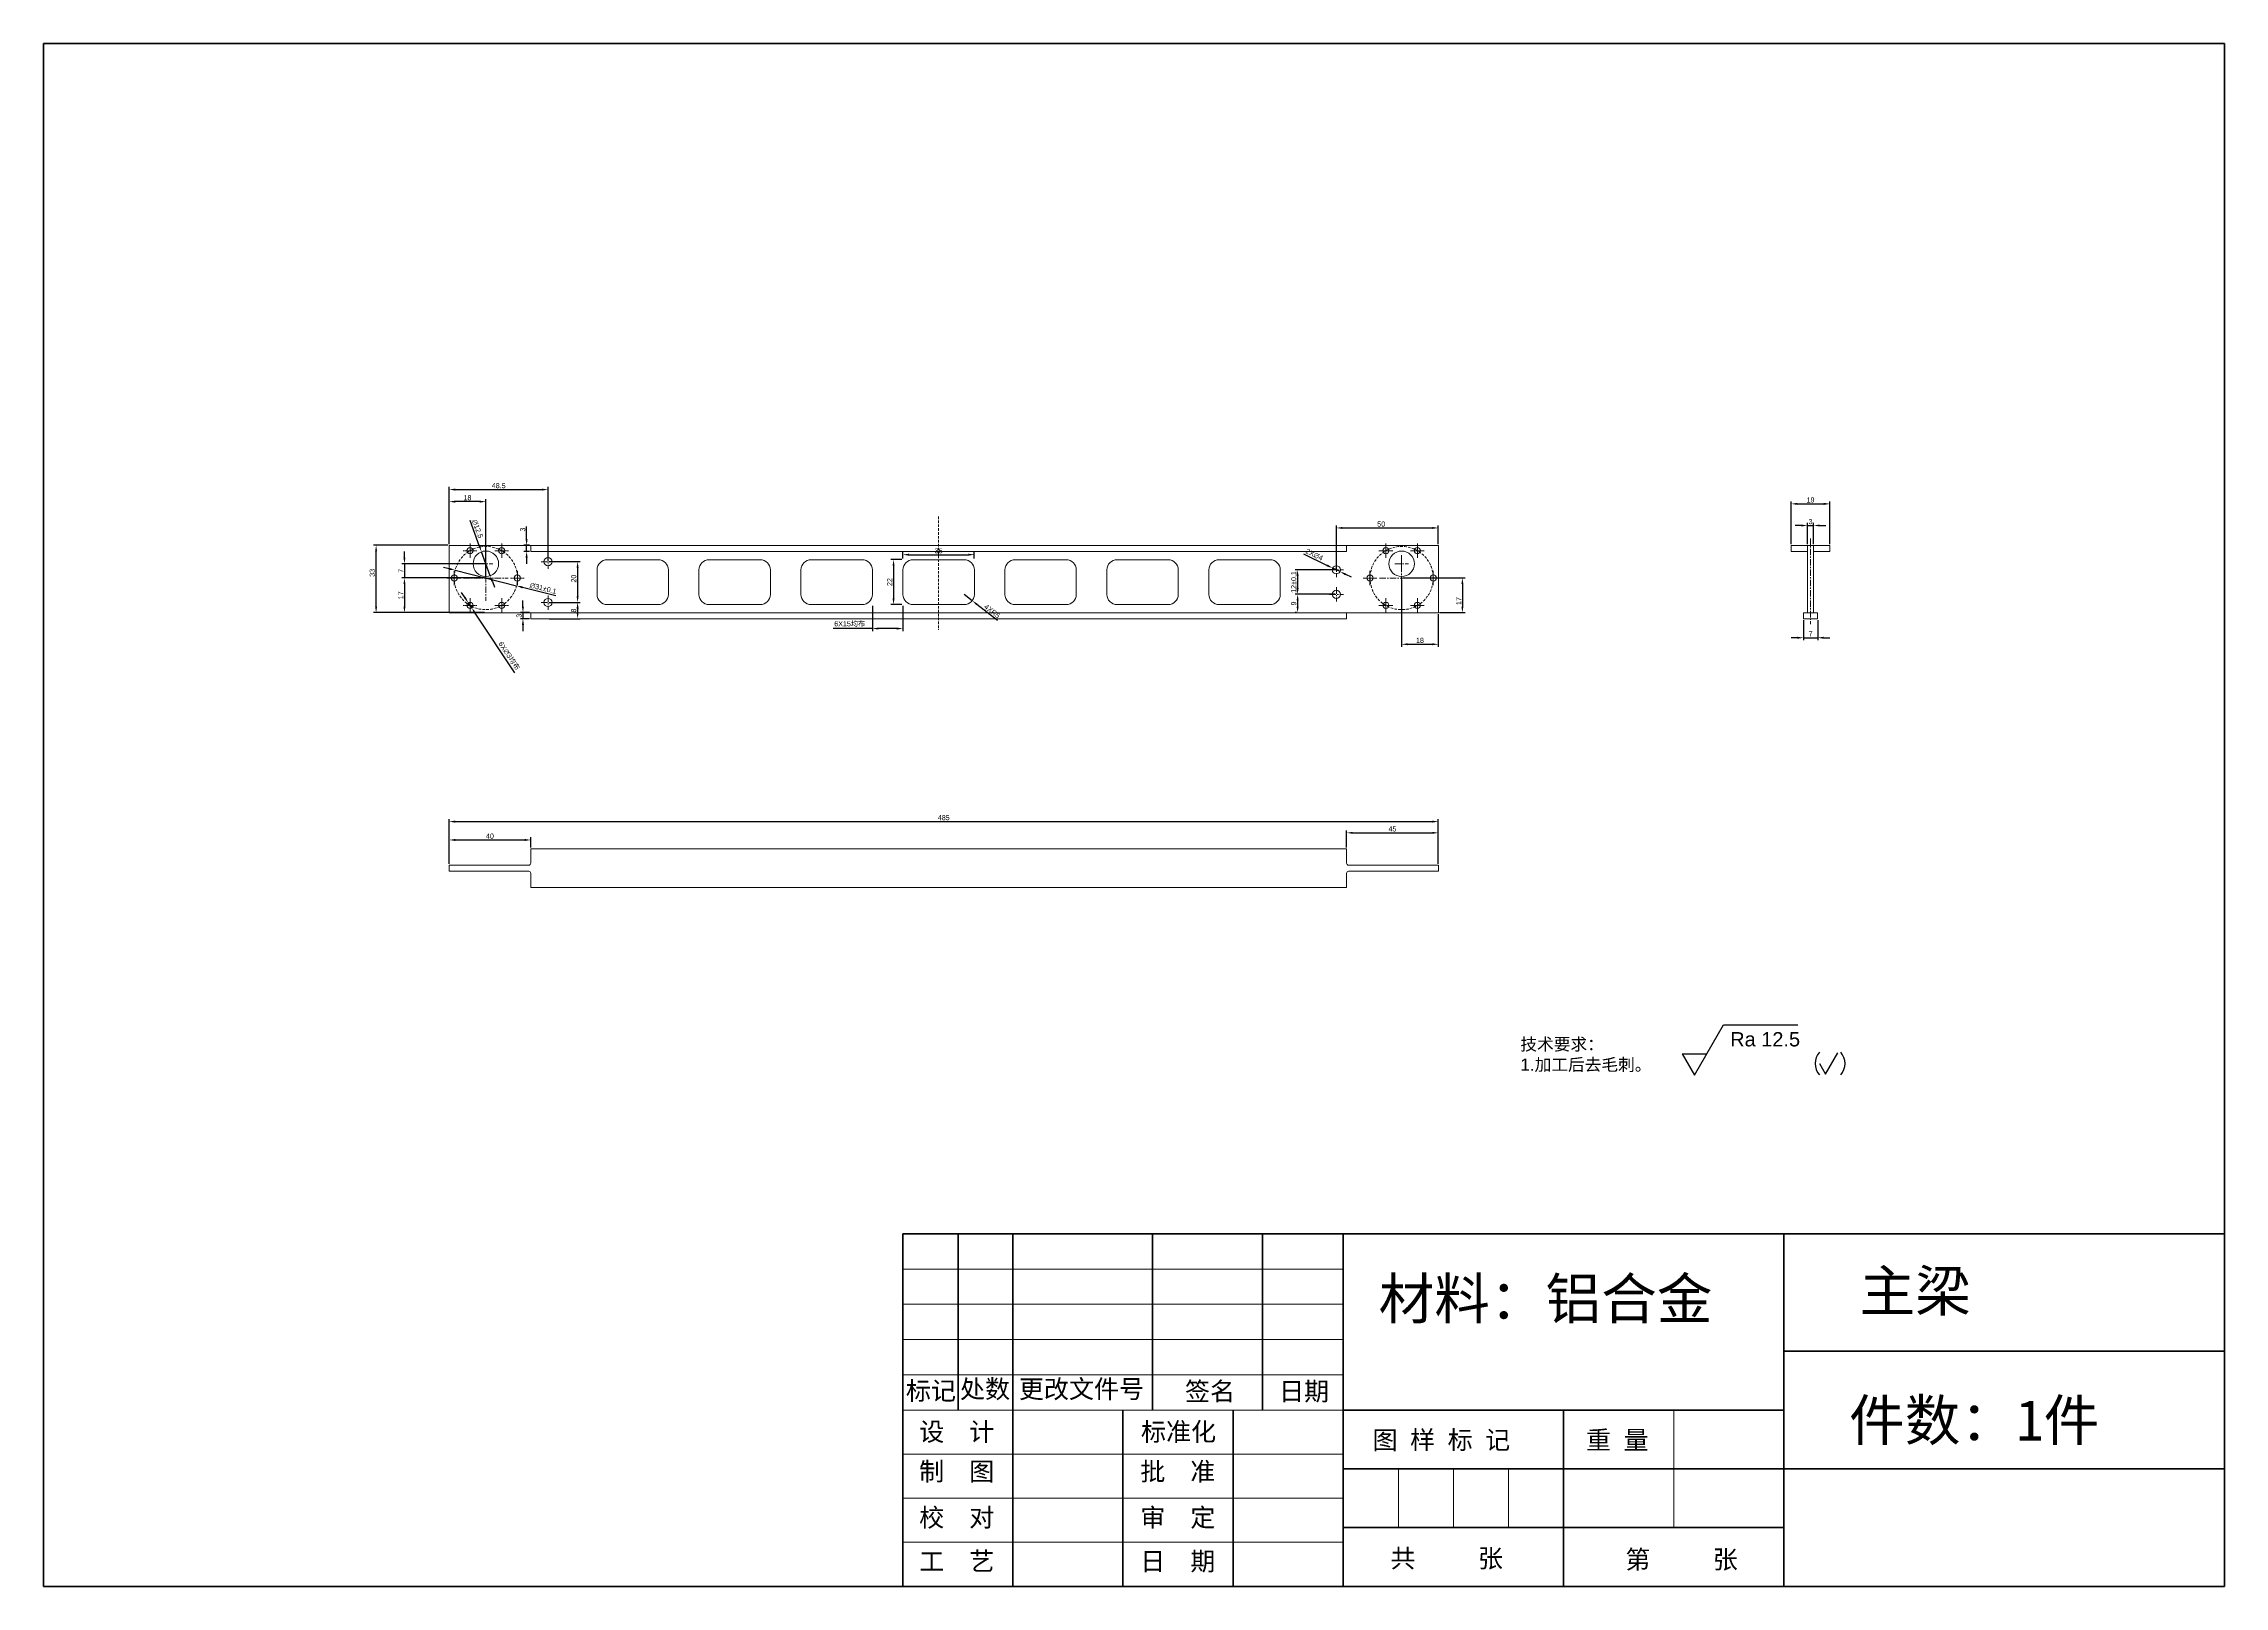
# Model space of a CAD drawing. Header units: millimetres. Extents: x 8228 to 14419, y 2533 to 3289.
# Drawn here: x 8228 to 9298, y 2533 to 3289 of the extents above; entities that cross this region are included whole.
import ezdxf

# ---------------------------------------------------------------- set-up
doc = ezdxf.new("R2010")
doc.units = ezdxf.units.MM
doc.linetypes.add('CENTER', pattern=[50.8, 31.75, -6.35, 6.35, -6.35])
doc.linetypes.add('DASHED', pattern=[19.05, 12.7, -6.35])
for name, color, linetype, lineweight in [('AM_5', 3, 'Continuous', 25), ('中心线', 1, 'CENTER', 5), ('标注', 3, 'Continuous', 5), ('粗实线', 7, 'Continuous', 40), ('线框', 7, 'Continuous', 60), ('细实线', 5, 'Continuous', 5), ('虚线', 6, 'DASHED', 5)]:
    doc.layers.add(name, color=color, linetype=linetype, lineweight=lineweight)
doc.styles.get("Standard").update_dxf_attribs({"font": 'arial.ttf'})
doc.styles.add('样式 2', font='arial.ttf', dxfattribs={"height": 2})
doc.dimstyles.new('样式0-2', dxfattribs={"dimtxt": 2.5, "dimasz": 3, "dimexe": 1.25, "dimexo": 0.625, "dimtad": 1, "dimdsep": 46, "dimtxsty": 'Standard', "dimcen": 2.5, "dimazin": 0, "dimtfac": 1, "dimtmove": 0, "dimatfit": 3, "dimfxl": 1, "dimarcsym": 0})
doc.dimstyles.new('样式0-2$0', dxfattribs={"dimtxt": 2.5, "dimasz": 3, "dimexe": 1.25, "dimexo": 0.625, "dimtad": 1, "dimdsep": 46, "dimtxsty": 'Standard', "dimcen": 2.5, "dimazin": 0, "dimtfac": 1, "dimtmove": 0, "dimatfit": 3, "dimfxl": 1, "dimarcsym": 0})

# ---------------------------------------------------------------- blocks, each defined once
blk = doc.blocks.new('*D20')
at = {"layer": 'Defpoints', "color": 0, "ltscale": 0.1, "transparency": 16777216}
for p in [(8391.4, 3042.8), (8427.2, 3042.8), (8427.2, 3009.8)]:
    blk.add_point(p, dxfattribs=at)
at = {"layer": '标注', "color": 0, "lineweight": -2, "ltscale": 0.1, "transparency": 16777216}
for p, q in [((8426.6, 3042.8), (8390.2, 3042.8)), ((8391.4, 3012.8), (8391.4, 3039.8)), ((8426.6, 3009.8), (8390.2, 3009.8))]:
    blk.add_line(p, q, dxfattribs=at)
at = {"layer": '标注', "color": 0, "ltscale": 0.1, "transparency": 16777216}
for points in [[(8390.9, 3039.8), (8391.9, 3039.8), (8391.4, 3042.8)], [(8390.9, 3012.8), (8391.9, 3012.8), (8391.4, 3009.8)]]:
    blk.add_solid(points, dxfattribs=at)
at = {"layer": '标注', "color": 0, "ltscale": 0.1, "transparency": 16777216, "insert": (8389.5, 3029.3), "char_height": 2.5, "attachment_point": 5, "rotation": 90}
blk.add_mtext('33', dxfattribs=at)
blk = doc.blocks.new('*D21')
at = {"layer": 'Defpoints', "color": 0, "ltscale": 0.1, "transparency": 16777216}
for p in [(8445.2, 3026.8), (8405.3, 3009.8), (8445.2, 3009.8)]:
    blk.add_point(p, dxfattribs=at)
at = {"layer": '标注', "color": 0, "lineweight": -2, "ltscale": 0.1, "transparency": 16777216}
for p, q in [((8444.6, 3026.8), (8404.1, 3026.8)), ((8405.3, 3023.8), (8405.3, 3012.8)), ((8444.6, 3009.8), (8404.1, 3009.8))]:
    blk.add_line(p, q, dxfattribs=at)
at = {"layer": '标注', "color": 0, "ltscale": 0.1, "transparency": 16777216}
for points in [[(8404.8, 3023.8), (8405.8, 3023.8), (8405.3, 3026.8)], [(8404.8, 3012.8), (8405.8, 3012.8), (8405.3, 3009.8)]]:
    blk.add_solid(points, dxfattribs=at)
at = {"layer": '标注', "color": 0, "ltscale": 0.1, "transparency": 16777216, "insert": (8403.5, 3018.3), "char_height": 2.5, "attachment_point": 5, "rotation": 90}
blk.add_mtext('17', dxfattribs=at)
blk = doc.blocks.new('*D22')
at = {"layer": 'Defpoints', "color": 0, "ltscale": 0.1, "transparency": 16777216}
for p in [(8405.3, 3026.8), (8445.2, 3033.8), (8445.2, 3026.8)]:
    blk.add_point(p, dxfattribs=at)
at = {"layer": '标注', "color": 0, "lineweight": -2, "ltscale": 0.1, "transparency": 16777216}
for p, q in [((8405.3, 3036.8), (8405.3, 3039.8)), ((8444.6, 3033.8), (8404.1, 3033.8)), ((8444.6, 3026.8), (8404.1, 3026.8)), ((8405.3, 3033.8), (8405.3, 3026.8)), ((8405.3, 3023.8), (8405.3, 3020.8))]:
    blk.add_line(p, q, dxfattribs=at)
at = {"layer": '标注', "color": 0, "ltscale": 0.1, "transparency": 16777216}
for points in [[(8404.8, 3036.8), (8405.8, 3036.8), (8405.3, 3033.8)], [(8404.8, 3023.8), (8405.8, 3023.8), (8405.3, 3026.8)]]:
    blk.add_solid(points, dxfattribs=at)
at = {"layer": '标注', "color": 0, "ltscale": 0.1, "transparency": 16777216, "insert": (8403.5, 3030.3), "char_height": 2.5, "attachment_point": 5, "rotation": 90}
blk.add_mtext('7', dxfattribs=at)
blk = doc.blocks.new('*D23')
at = {"layer": 'Defpoints', "color": 0, "ltscale": 0.1, "transparency": 16777216}
for p in [(8427.2, 3064.2), (8427.2, 3042.8), (8445.2, 3026.8)]:
    blk.add_point(p, dxfattribs=at)
at = {"layer": '标注', "color": 0, "lineweight": -2, "ltscale": 0.1, "transparency": 16777216}
for p, q in [((8427.2, 3043.4), (8427.2, 3065.4)), ((8442.2, 3064.2), (8430.2, 3064.2)), ((8445.2, 3027.4), (8445.2, 3065.4))]:
    blk.add_line(p, q, dxfattribs=at)
at = {"layer": '标注', "color": 0, "ltscale": 0.1, "transparency": 16777216}
for points in [[(8430.2, 3064.7), (8430.2, 3063.7), (8427.2, 3064.2)], [(8442.2, 3064.7), (8442.2, 3063.7), (8445.2, 3064.2)]]:
    blk.add_solid(points, dxfattribs=at)
at = {"layer": '标注', "color": 0, "ltscale": 0.1, "transparency": 16777216, "insert": (8436.2, 3066.1), "char_height": 2.5, "attachment_point": 5}
blk.add_mtext('18', dxfattribs=at)
blk = doc.blocks.new('*D24')
at = {"layer": 'Defpoints', "color": 0, "ltscale": 0.1, "transparency": 16777216}
for p in [(8649.7, 3035.8), (8645.1, 3013.8), (8649.7, 3013.8)]:
    blk.add_point(p, dxfattribs=at)
at = {"layer": '标注', "color": 0, "lineweight": -2, "ltscale": 0.1, "transparency": 16777216}
for p, q in [((8649.1, 3035.8), (8643.8, 3035.8)), ((8645.1, 3032.8), (8645.1, 3016.8)), ((8649.1, 3013.8), (8643.8, 3013.8))]:
    blk.add_line(p, q, dxfattribs=at)
at = {"layer": '标注', "color": 0, "ltscale": 0.1, "transparency": 16777216}
for points in [[(8644.6, 3032.8), (8645.6, 3032.8), (8645.1, 3035.8)], [(8644.6, 3016.8), (8645.6, 3016.8), (8645.1, 3013.8)]]:
    blk.add_solid(points, dxfattribs=at)
at = {"layer": '标注', "color": 0, "ltscale": 0.1, "transparency": 16777216, "insert": (8643.2, 3024.8), "char_height": 2.5, "attachment_point": 5, "rotation": 90}
blk.add_mtext('22', dxfattribs=at)
blk = doc.blocks.new('*D25')
at = {"layer": 'Defpoints', "color": 0, "ltscale": 0.1, "transparency": 16777216}
for p in [(8684.7, 3038.2), (8649.7, 3035.8), (8684.7, 3035.8)]:
    blk.add_point(p, dxfattribs=at)
at = {"layer": '标注', "color": 0, "lineweight": -2, "ltscale": 0.1, "transparency": 16777216}
for p, q in [((8649.7, 3036.4), (8649.7, 3039.5)), ((8652.7, 3038.2), (8681.7, 3038.2)), ((8684.7, 3036.4), (8684.7, 3039.5))]:
    blk.add_line(p, q, dxfattribs=at)
at = {"layer": '标注', "color": 0, "ltscale": 0.1, "transparency": 16777216}
for points in [[(8652.7, 3038.7), (8652.7, 3037.7), (8649.7, 3038.2)], [(8681.7, 3038.7), (8681.7, 3037.7), (8684.7, 3038.2)]]:
    blk.add_solid(points, dxfattribs=at)
at = {"layer": '标注', "color": 0, "ltscale": 0.1, "transparency": 16777216, "insert": (8667.2, 3040.1), "char_height": 2.5, "attachment_point": 5}
blk.add_mtext('35', dxfattribs=at)
blk = doc.blocks.new('*D26')
at = {"layer": 'Defpoints', "color": 0, "ltscale": 0.1, "transparency": 16777216}
for p in [(8679.7, 3018.8), (8683.7, 3015.7)]:
    blk.add_point(p, dxfattribs=at)
at = {"layer": '标注', "color": 0, "lineweight": -2, "ltscale": 0.1, "transparency": 16777216}
for p, q in [((8679.7, 3018.8), (8683.7, 3015.7)), ((8696.1, 3006), (8686, 3013.8))]:
    blk.add_line(p, q, dxfattribs=at)
at = {"layer": '标注', "color": 0, "ltscale": 0.1, "transparency": 16777216}
blk.add_solid([(8686.3, 3014.2), (8685.7, 3013.4), (8683.7, 3015.7)], dxfattribs=at)
at = {"layer": '标注', "color": 0, "ltscale": 0.1, "transparency": 16777216, "insert": (8693.4, 3010.5), "char_height": 2.5, "attachment_point": 5, "rotation": 322.0291}
blk.add_mtext('4XR5', dxfattribs=at)
blk = doc.blocks.new('*D27')
at = {"layer": 'Defpoints', "color": 0, "ltscale": 0.1, "transparency": 16777216}
for p in [(8634.7, 3013.8), (8649.7, 3013.8), (8634.7, 3002)]:
    blk.add_point(p, dxfattribs=at)
at = {"layer": '标注', "color": 0, "lineweight": -2, "ltscale": 0.1, "transparency": 16777216}
for p, q in [((8634.7, 3013.1), (8634.7, 3000.7)), ((8649.7, 3013.1), (8649.7, 3000.7)), ((8634.7, 3002), (8615.5, 3002)), ((8646.7, 3002), (8637.7, 3002))]:
    blk.add_line(p, q, dxfattribs=at)
at = {"layer": '标注', "color": 0, "ltscale": 0.1, "transparency": 16777216}
for points in [[(8637.7, 3002.5), (8637.7, 3001.5), (8634.7, 3002)], [(8646.7, 3002.5), (8646.7, 3001.5), (8649.7, 3002)]]:
    blk.add_solid(points, dxfattribs=at)
at = {"layer": '标注', "color": 0, "ltscale": 0.1, "transparency": 16777216, "insert": (8623.6, 3004.2), "char_height": 2.5, "attachment_point": 5}
blk.add_mtext('6X15{\\fSimSun|b0|i0|c134|p2;均布}', dxfattribs=at)
blk = doc.blocks.new('*D28')
at = {"layer": 'Defpoints', "color": 0, "ltscale": 0.1, "transparency": 16777216}
for p in [(8463.4, 3006.8), (8467.2, 3009.8), (8467.2, 3006.8)]:
    blk.add_point(p, dxfattribs=at)
at = {"layer": '标注', "color": 0, "lineweight": -2, "ltscale": 0.1, "transparency": 16777216}
for p, q in [((8463.4, 3012.8), (8463.4, 3015.8)), ((8466.6, 3009.8), (8462.2, 3009.8)), ((8466.6, 3006.8), (8462.2, 3006.8)), ((8463.4, 3009.8), (8463.4, 3006.8)), ((8463.4, 3003.8), (8463.4, 3000.8))]:
    blk.add_line(p, q, dxfattribs=at)
at = {"layer": '标注', "color": 0, "ltscale": 0.1, "transparency": 16777216}
for points in [[(8462.9, 3012.8), (8463.9, 3012.8), (8463.4, 3009.8)], [(8462.9, 3003.8), (8463.9, 3003.8), (8463.4, 3006.8)]]:
    blk.add_solid(points, dxfattribs=at)
at = {"layer": '标注', "color": 0, "ltscale": 0.1, "transparency": 16777216, "insert": (8461.5, 3008.3), "char_height": 2.5, "attachment_point": 5, "rotation": 90}
blk.add_mtext('3', dxfattribs=at)
blk = doc.blocks.new('*D29')
at = {"layer": 'Defpoints', "color": 0, "ltscale": 0.1, "transparency": 16777216}
for p in [(8465.2, 3039.8), (8467.2, 3042.8), (8467.2, 3039.8)]:
    blk.add_point(p, dxfattribs=at)
at = {"layer": '标注', "color": 0, "lineweight": -2, "ltscale": 0.1, "transparency": 16777216}
for p, q in [((8465.2, 3045.8), (8465.2, 3052)), ((8466.6, 3042.8), (8463.9, 3042.8)), ((8466.6, 3039.8), (8463.9, 3039.8)), ((8465.2, 3039.8), (8465.2, 3042.8)), ((8465.2, 3036.8), (8465.2, 3033.8))]:
    blk.add_line(p, q, dxfattribs=at)
at = {"layer": '标注', "color": 0, "ltscale": 0.1, "transparency": 16777216}
for points in [[(8464.7, 3045.8), (8465.7, 3045.8), (8465.2, 3042.8)], [(8464.7, 3036.8), (8465.7, 3036.8), (8465.2, 3039.8)]]:
    blk.add_solid(points, dxfattribs=at)
at = {"layer": '标注', "color": 0, "ltscale": 0.1, "transparency": 16777216, "insert": (8463.3, 3050.5), "char_height": 2.5, "attachment_point": 5, "rotation": 90}
blk.add_mtext('3', dxfattribs=at)
blk = doc.blocks.new('*D30')
at = {"layer": 'Defpoints', "color": 0, "ltscale": 0.1, "transparency": 16777216}
for p in [(8475.7, 3014.8), (8475.7, 3006.8), (8490.2, 3006.8)]:
    blk.add_point(p, dxfattribs=at)
at = {"layer": '标注', "color": 0, "lineweight": -2, "ltscale": 0.1, "transparency": 16777216}
for p, q in [((8476.3, 3014.8), (8491.4, 3014.8)), ((8476.3, 3006.8), (8491.4, 3006.8)), ((8490.2, 3011.8), (8490.2, 3009.8))]:
    blk.add_line(p, q, dxfattribs=at)
at = {"layer": '标注', "color": 0, "ltscale": 0.1, "transparency": 16777216}
for points in [[(8489.7, 3011.8), (8490.7, 3011.8), (8490.2, 3014.8)], [(8489.7, 3009.8), (8490.7, 3009.8), (8490.2, 3006.8)]]:
    blk.add_solid(points, dxfattribs=at)
at = {"layer": '标注', "color": 0, "ltscale": 0.1, "transparency": 16777216, "insert": (8488.3, 3010.8), "char_height": 2.5, "attachment_point": 5, "rotation": 90}
blk.add_mtext('8', dxfattribs=at)
blk = doc.blocks.new('*D31')
at = {"layer": 'Defpoints', "color": 0, "ltscale": 0.1, "transparency": 16777216}
for p in [(8475.7, 3070.1), (8427.2, 3042.8), (8475.7, 3034.8)]:
    blk.add_point(p, dxfattribs=at)
at = {"layer": '标注', "color": 0, "lineweight": -2, "ltscale": 0.1, "transparency": 16777216}
for p, q in [((8427.2, 3043.4), (8427.2, 3071.4)), ((8430.2, 3070.1), (8472.7, 3070.1)), ((8475.7, 3035.4), (8475.7, 3071.4))]:
    blk.add_line(p, q, dxfattribs=at)
at = {"layer": '标注', "color": 0, "ltscale": 0.1, "transparency": 16777216}
for points in [[(8430.2, 3070.6), (8430.2, 3069.6), (8427.2, 3070.1)], [(8472.7, 3070.6), (8472.7, 3069.6), (8475.7, 3070.1)]]:
    blk.add_solid(points, dxfattribs=at)
at = {"layer": '标注', "color": 0, "ltscale": 0.1, "transparency": 16777216, "insert": (8451.5, 3072), "char_height": 2.5, "attachment_point": 5}
blk.add_mtext('48.5', dxfattribs=at)
blk = doc.blocks.new('*D32')
at = {"layer": 'Defpoints', "color": 0, "ltscale": 0.1, "transparency": 16777216}
for p in [(8475.7, 3034.8), (8475.7, 3014.8), (8490.2, 3014.8)]:
    blk.add_point(p, dxfattribs=at)
at = {"layer": '标注', "color": 0, "lineweight": -2, "ltscale": 0.1, "transparency": 16777216}
for p, q in [((8476.3, 3034.8), (8491.4, 3034.8)), ((8490.2, 3031.8), (8490.2, 3017.8)), ((8476.3, 3014.8), (8491.4, 3014.8))]:
    blk.add_line(p, q, dxfattribs=at)
at = {"layer": '标注', "color": 0, "ltscale": 0.1, "transparency": 16777216}
for points in [[(8489.7, 3031.8), (8490.7, 3031.8), (8490.2, 3034.8)], [(8489.7, 3017.8), (8490.7, 3017.8), (8490.2, 3014.8)]]:
    blk.add_solid(points, dxfattribs=at)
at = {"layer": '标注', "color": 0, "ltscale": 0.1, "transparency": 16777216, "insert": (8488.3, 3026.5), "char_height": 2.5, "attachment_point": 5, "rotation": 90}
blk.add_mtext('20', dxfattribs=at)
blk = doc.blocks.new('*U33')
at = {"layer": '中心线', "ltscale": 0.02}
for p, q in [((-3.4, 0), (3.4, 0)), ((0, 3.5), (0, -3.5))]:
    blk.add_line(p, q, dxfattribs=at)
blk = doc.blocks.new('*U34')
at = {"layer": '虚线', "color": 0, "linetype": 'ByBlock', "lineweight": -2, "transparency": 16777216}
for p in [(17104.7, 6041.5), (17120.2, 6041.5), (17096.9, 6028.1), (17127.9, 6028.1), (17104.7, 6014.7), (17120.2, 6014.7)]:
    blk.add_blockref('*U33', p, dxfattribs=at)
blk = doc.blocks.new('*U35')
at = {"layer": '中心线', "ltscale": 0.02}
for p, q in [((-3.4, 0), (3.4, 0)), ((0, 3.5), (0, -3.5))]:
    blk.add_line(p, q, dxfattribs=at)
blk = doc.blocks.new('*U36')
at = {"layer": '虚线', "color": 0, "linetype": 'ByBlock', "lineweight": -2, "transparency": 16777216}
for p in [(17104.7, 6041.5), (17120.2, 6041.5), (17096.9, 6028.1), (17127.9, 6028.1), (17104.7, 6014.7), (17120.2, 6014.7)]:
    blk.add_blockref('*U35', p, dxfattribs=at)
blk = doc.blocks.new('*D37')
at = {"layer": 'Defpoints', "color": 0, "ltscale": 0.1, "transparency": 16777216}
for p in [(8467.2, 2898.4), (8467.2, 2894), (8427.2, 2886)]:
    blk.add_point(p, dxfattribs=at)
at = {"layer": '标注', "color": 0, "lineweight": -2, "ltscale": 0.1, "transparency": 16777216}
for p, q in [((8427.2, 2886.7), (8427.2, 2899.7)), ((8430.2, 2898.4), (8464.2, 2898.4)), ((8467.2, 2894.7), (8467.2, 2899.7))]:
    blk.add_line(p, q, dxfattribs=at)
at = {"layer": '标注', "color": 0, "ltscale": 0.1, "transparency": 16777216}
for points in [[(8430.2, 2898.9), (8430.2, 2897.9), (8427.2, 2898.4)], [(8464.2, 2898.9), (8464.2, 2897.9), (8467.2, 2898.4)]]:
    blk.add_solid(points, dxfattribs=at)
at = {"layer": '标注', "color": 0, "ltscale": 0.1, "transparency": 16777216, "insert": (8447.2, 2900.3), "char_height": 2.5, "attachment_point": 5}
blk.add_mtext('40', dxfattribs=at)
blk = doc.blocks.new('*D39')
at = {"layer": 'Defpoints', "color": 0, "ltscale": 0.1, "transparency": 16777216}
for p in [(9104.2, 3063.1), (9085.2, 3042.8), (9104.2, 3042.8)]:
    blk.add_point(p, dxfattribs=at)
at = {"layer": '标注', "color": 0, "lineweight": -2, "ltscale": 0.1, "transparency": 16777216}
for p, q in [((9085.2, 3043.4), (9085.2, 3064.3)), ((9088.2, 3063.1), (9101.2, 3063.1)), ((9104.2, 3043.4), (9104.2, 3064.3))]:
    blk.add_line(p, q, dxfattribs=at)
at = {"layer": '标注', "color": 0, "ltscale": 0.1, "transparency": 16777216}
for points in [[(9088.2, 3063.6), (9088.2, 3062.6), (9085.2, 3063.1)], [(9101.2, 3063.6), (9101.2, 3062.6), (9104.2, 3063.1)]]:
    blk.add_solid(points, dxfattribs=at)
at = {"layer": '标注', "color": 0, "ltscale": 0.1, "transparency": 16777216, "insert": (9094.7, 3065), "char_height": 2.5, "attachment_point": 5}
blk.add_mtext('19', dxfattribs=at)
blk = doc.blocks.new('*D40')
at = {"layer": 'Defpoints', "color": 0, "ltscale": 0.1, "transparency": 16777216}
for p in [(9091.2, 3006.8), (9098.2, 3006.8), (9098.2, 2997.5)]:
    blk.add_point(p, dxfattribs=at)
at = {"layer": '标注', "color": 0, "lineweight": -2, "ltscale": 0.1, "transparency": 16777216}
for p, q in [((9091.2, 3006.1), (9091.2, 2996.3)), ((9098.2, 3006.1), (9098.2, 2996.3)), ((9088.2, 2997.5), (9085.2, 2997.5)), ((9091.2, 2997.5), (9098.2, 2997.5)), ((9101.2, 2997.5), (9104.2, 2997.5))]:
    blk.add_line(p, q, dxfattribs=at)
at = {"layer": '标注', "color": 0, "ltscale": 0.1, "transparency": 16777216}
for points in [[(9088.2, 2998), (9088.2, 2997), (9091.2, 2997.5)], [(9101.2, 2998), (9101.2, 2997), (9098.2, 2997.5)]]:
    blk.add_solid(points, dxfattribs=at)
at = {"layer": '标注', "color": 0, "ltscale": 0.1, "transparency": 16777216, "insert": (9094.7, 2999.4), "char_height": 2.5, "attachment_point": 5}
blk.add_mtext('7', dxfattribs=at)
blk = doc.blocks.new('*D41')
at = {"layer": 'Defpoints', "color": 0, "ltscale": 0.1, "transparency": 16777216}
for p in [(8912.2, 3051.3), (8912.2, 3042.8), (8862.2, 3030.8)]:
    blk.add_point(p, dxfattribs=at)
at = {"layer": '标注', "color": 0, "lineweight": -2, "ltscale": 0.1, "transparency": 16777216}
for p, q in [((8862.2, 3031.4), (8862.2, 3052.5)), ((8865.2, 3051.3), (8909.2, 3051.3)), ((8912.2, 3043.4), (8912.2, 3052.5))]:
    blk.add_line(p, q, dxfattribs=at)
at = {"layer": '标注', "color": 0, "ltscale": 0.1, "transparency": 16777216}
for points in [[(8865.2, 3051.8), (8865.2, 3050.8), (8862.2, 3051.3)], [(8909.2, 3051.8), (8909.2, 3050.8), (8912.2, 3051.3)]]:
    blk.add_solid(points, dxfattribs=at)
at = {"layer": '标注', "color": 0, "ltscale": 0.1, "transparency": 16777216, "insert": (8884.2, 3053.2), "char_height": 2.5, "attachment_point": 5}
blk.add_mtext('50', dxfattribs=at)
blk = doc.blocks.new('*D43')
at = {"layer": 'Defpoints', "color": 0, "ltscale": 0.1, "transparency": 16777216}
for p in [(8894.2, 3026.8), (8912.2, 3009.8), (8924, 3009.8)]:
    blk.add_point(p, dxfattribs=at)
at = {"layer": '标注', "color": 0, "lineweight": -2, "ltscale": 0.1, "transparency": 16777216}
for p, q in [((8894.8, 3026.8), (8925.3, 3026.8)), ((8924, 3023.8), (8924, 3012.8)), ((8912.8, 3009.8), (8925.3, 3009.8))]:
    blk.add_line(p, q, dxfattribs=at)
at = {"layer": '标注', "color": 0, "ltscale": 0.1, "transparency": 16777216}
for points in [[(8923.5, 3023.8), (8924.5, 3023.8), (8924, 3026.8)], [(8923.5, 3012.8), (8924.5, 3012.8), (8924, 3009.8)]]:
    blk.add_solid(points, dxfattribs=at)
at = {"layer": '标注', "color": 0, "ltscale": 0.1, "transparency": 16777216, "insert": (8922.2, 3015.5), "char_height": 2.5, "attachment_point": 5, "rotation": 90}
blk.add_mtext('17', dxfattribs=at)
blk = doc.blocks.new('*D44')
at = {"layer": 'Defpoints', "color": 0, "ltscale": 0.1, "transparency": 16777216}
for p in [(8443.1, 3039.6), (8447.4, 3027.9)]:
    blk.add_point(p, dxfattribs=at)
at = {"layer": '标注', "color": 0, "lineweight": -2, "ltscale": 0.1, "transparency": 16777216}
for p, q in [((8437.4, 3055.1), (8442, 3042.4)), ((8447.4, 3027.9), (8443.1, 3039.6)), ((8448.4, 3025.1), (8449.4, 3022.3))]:
    blk.add_line(p, q, dxfattribs=at)
at = {"layer": '标注', "color": 0, "ltscale": 0.1, "transparency": 16777216}
for points in [[(8442.5, 3042.6), (8441.6, 3042.3), (8443.1, 3039.6)], [(8448.9, 3025.2), (8447.9, 3024.9), (8447.4, 3027.9)]]:
    blk.add_solid(points, dxfattribs=at)
at = {"layer": '标注', "color": 0, "ltscale": 0.1, "transparency": 16777216, "insert": (8441.1, 3050.9), "char_height": 2.5, "attachment_point": 5, "rotation": 290.1036}
blk.add_mtext('∅12.5', dxfattribs=at)
blk = doc.blocks.new('*D45')
at = {"layer": 'Defpoints', "color": 0, "ltscale": 0.1, "transparency": 16777216}
for p in [(8436.6, 3014.6), (8438.3, 3012.1)]:
    blk.add_point(p, dxfattribs=at)
at = {"layer": '标注', "color": 0, "lineweight": -2, "ltscale": 0.1, "transparency": 16777216}
for p, q in [((8435, 3017.1), (8433.3, 3019.6)), ((8436.6, 3014.6), (8438.3, 3012.1)), ((8459.4, 2980.3), (8440, 3009.6))]:
    blk.add_line(p, q, dxfattribs=at)
at = {"layer": '标注', "color": 0, "ltscale": 0.1, "transparency": 16777216}
for points in [[(8435.4, 3017.4), (8434.6, 3016.8), (8436.6, 3014.6)], [(8440.4, 3009.9), (8439.5, 3009.3), (8438.3, 3012.1)]]:
    blk.add_solid(points, dxfattribs=at)
at = {"layer": '标注', "color": 0, "ltscale": 0.1, "transparency": 16777216, "insert": (8456.6, 2988.6), "char_height": 2.5, "attachment_point": 5, "rotation": 303.5746}
blk.add_mtext('6X∅3{\\fSimSun|b0|i0|c134|p2;均布}', dxfattribs=at)
blk = doc.blocks.new('*D51')
at = {"layer": 'Defpoints', "color": 0, "ltscale": 0.1, "transparency": 16777216}
for p in [(8860.4, 3031.6), (8864, 3029.9)]:
    blk.add_point(p, dxfattribs=at)
at = {"layer": '标注', "color": 0, "lineweight": -2, "ltscale": 0.1, "transparency": 16777216}
for p, q in [((8846.1, 3038.6), (8857.7, 3032.9)), ((8864, 3029.9), (8860.4, 3031.6)), ((8866.7, 3028.6), (8869.4, 3027.3))]:
    blk.add_line(p, q, dxfattribs=at)
at = {"layer": '标注', "color": 0, "ltscale": 0.1, "transparency": 16777216}
for points in [[(8857.9, 3033.4), (8857.5, 3032.5), (8860.4, 3031.6)], [(8866.9, 3029), (8866.5, 3028.1), (8864, 3029.9)]]:
    blk.add_solid(points, dxfattribs=at)
at = {"layer": '标注', "color": 0, "ltscale": 0.1, "transparency": 16777216, "insert": (8851.4, 3038.2), "char_height": 2.5, "attachment_point": 5, "rotation": 334.0392}
blk.add_mtext('2X∅4', dxfattribs=at)
blk = doc.blocks.new('*D136')
at = {"layer": 'Defpoints', "color": 0, "transparency": 16777216}
for p in [(8912.2, 2907.4), (8427.2, 2886), (8912.2, 2886)]:
    blk.add_point(p, dxfattribs=at)
at = {"layer": '标注', "color": 0, "lineweight": -2, "transparency": 16777216}
for p, q in [((8427.2, 2886.7), (8427.2, 2908.6)), ((8912.2, 2886.7), (8912.2, 2908.6)), ((8430.2, 2907.4), (8909.2, 2907.4))]:
    blk.add_line(p, q, dxfattribs=at)
at = {"layer": '标注', "color": 0, "transparency": 16777216}
for points in [[(8430.2, 2907.9), (8430.2, 2906.9), (8427.2, 2907.4)], [(8909.2, 2907.9), (8909.2, 2906.9), (8912.2, 2907.4)]]:
    blk.add_solid(points, dxfattribs=at)
at = {"layer": '标注', "color": 0, "transparency": 16777216, "insert": (8669.7, 2909.3), "char_height": 2.5, "attachment_point": 5}
blk.add_mtext('485', dxfattribs=at)
blk = doc.blocks.new('*D137')
at = {"layer": 'Defpoints', "color": 0, "transparency": 16777216}
for p in [(8912.2, 2901.9), (8867.2, 2894), (8912.2, 2886)]:
    blk.add_point(p, dxfattribs=at)
at = {"layer": '标注', "color": 0, "lineweight": -2, "transparency": 16777216}
for p, q in [((8867.2, 2894.7), (8867.2, 2903.1)), ((8870.2, 2901.9), (8909.2, 2901.9)), ((8912.2, 2886.7), (8912.2, 2903.1))]:
    blk.add_line(p, q, dxfattribs=at)
at = {"layer": '标注', "color": 0, "transparency": 16777216}
for points in [[(8870.2, 2902.4), (8870.2, 2901.4), (8867.2, 2901.9)], [(8909.2, 2902.4), (8909.2, 2901.4), (8912.2, 2901.9)]]:
    blk.add_solid(points, dxfattribs=at)
at = {"layer": '标注', "color": 0, "transparency": 16777216, "insert": (8889.7, 2903.8), "char_height": 2.5, "attachment_point": 5}
blk.add_mtext('45', dxfattribs=at)
blk = doc.blocks.new('*D138')
at = {"layer": 'Defpoints', "color": 0, "transparency": 16777216}
for p in [(8862.2, 3030.8), (8843.2, 3018.8), (8862.2, 3018.8)]:
    blk.add_point(p, dxfattribs=at)
at = {"layer": '标注', "color": 0, "lineweight": -2, "transparency": 16777216}
for p, q in [((8861.6, 3030.8), (8842, 3030.8)), ((8843.2, 3027.8), (8843.2, 3021.8)), ((8861.6, 3018.8), (8842, 3018.8))]:
    blk.add_line(p, q, dxfattribs=at)
at = {"layer": '标注', "color": 0, "transparency": 16777216}
for points in [[(8842.7, 3027.8), (8843.7, 3027.8), (8843.2, 3030.8)], [(8842.7, 3021.8), (8843.7, 3021.8), (8843.2, 3018.8)]]:
    blk.add_solid(points, dxfattribs=at)
at = {"layer": '标注', "color": 0, "transparency": 16777216, "insert": (8841.3, 3024.8), "char_height": 2.5, "attachment_point": 5, "rotation": 90}
blk.add_mtext('12%%P0.1', dxfattribs=at)
blk = doc.blocks.new('*D180')
at = {"layer": 'Defpoints', "color": 0, "transparency": 16777216}
for p in [(8862.2, 3018.8), (8843.2, 3009.8), (8843.2, 3009.8)]:
    blk.add_point(p, dxfattribs=at)
at = {"layer": '标注', "color": 0, "lineweight": -2, "transparency": 16777216}
for p, q in [((8861.6, 3018.8), (8842, 3018.8)), ((8843.2, 3015.8), (8843.2, 3012.8)), ((8842.6, 3009.8), (8842, 3009.8))]:
    blk.add_line(p, q, dxfattribs=at)
at = {"layer": '标注', "color": 0, "transparency": 16777216}
for points in [[(8842.7, 3015.8), (8843.7, 3015.8), (8843.2, 3018.8)], [(8842.7, 3012.8), (8843.7, 3012.8), (8843.2, 3009.8)]]:
    blk.add_solid(points, dxfattribs=at)
at = {"layer": '标注', "color": 0, "transparency": 16777216, "insert": (8841.3, 3014.3), "char_height": 2.5, "attachment_point": 5, "rotation": 90}
blk.add_mtext('9', dxfattribs=at)
blk = doc.blocks.new('*D182')
at = {"layer": 'Defpoints', "color": 0, "transparency": 16777216}
for p in [(8894.2, 3026.8), (8912.2, 3009.8), (8912.2, 2994.3)]:
    blk.add_point(p, dxfattribs=at)
at = {"layer": '标注', "color": 0, "lineweight": -2, "transparency": 16777216}
for p, q in [((8894.2, 3026.1), (8894.2, 2993)), ((8912.2, 3009.1), (8912.2, 2993)), ((8897.2, 2994.3), (8909.2, 2994.3))]:
    blk.add_line(p, q, dxfattribs=at)
at = {"layer": '标注', "color": 0, "transparency": 16777216}
for points in [[(8897.2, 2994.8), (8897.2, 2993.8), (8894.2, 2994.3)], [(8909.2, 2994.8), (8909.2, 2993.8), (8912.2, 2994.3)]]:
    blk.add_solid(points, dxfattribs=at)
at = {"layer": '标注', "color": 0, "transparency": 16777216, "insert": (8903.2, 2996.2), "char_height": 2.5, "attachment_point": 5}
blk.add_mtext('18', dxfattribs=at)
blk = doc.blocks.new('*D183')
at = {"layer": 'Defpoints', "color": 0, "transparency": 16777216}
for p in [(9096.2, 3052.5), (9093.2, 3042.8), (9096.2, 3042.8)]:
    blk.add_point(p, dxfattribs=at)
at = {"layer": '标注', "color": 0, "lineweight": -2, "transparency": 16777216}
for p, q in [((9090.2, 3052.5), (9087.2, 3052.5)), ((9093.2, 3043.4), (9093.2, 3053.8)), ((9093.2, 3052.5), (9096.2, 3052.5)), ((9096.2, 3043.4), (9096.2, 3053.8)), ((9099.2, 3052.5), (9102.2, 3052.5))]:
    blk.add_line(p, q, dxfattribs=at)
at = {"layer": '标注', "color": 0, "transparency": 16777216}
for points in [[(9090.2, 3053), (9090.2, 3052), (9093.2, 3052.5)], [(9099.2, 3053), (9099.2, 3052), (9096.2, 3052.5)]]:
    blk.add_solid(points, dxfattribs=at)
at = {"layer": '标注', "color": 0, "transparency": 16777216, "insert": (9094.7, 3054.4), "char_height": 2.5, "attachment_point": 5}
blk.add_mtext('3', dxfattribs=at)
blk = doc.blocks.new('*D187')
at = {"layer": 'Defpoints', "color": 0, "transparency": 16777216}
for p in [(8430.2, 3030.6), (8460.2, 3023)]:
    blk.add_point(p, dxfattribs=at)
at = {"layer": '标注', "color": 0, "lineweight": -2, "transparency": 16777216}
for p, q in [((8427.3, 3031.3), (8424.4, 3032)), ((8430.2, 3030.6), (8460.2, 3023)), ((8479.5, 3018.1), (8463.2, 3022.2))]:
    blk.add_line(p, q, dxfattribs=at)
at = {"layer": '标注', "color": 0, "transparency": 16777216}
for points in [[(8427.4, 3031.8), (8427.2, 3030.8), (8430.2, 3030.6)], [(8463.3, 3022.7), (8463, 3021.7), (8460.2, 3023)]]:
    blk.add_solid(points, dxfattribs=at)
at = {"layer": '标注', "color": 0, "transparency": 16777216, "insert": (8473.3, 3021.7), "char_height": 2.5, "attachment_point": 5, "rotation": 345.8075}
blk.add_mtext('∅31%%P0.1', dxfattribs=at)

msp = doc.modelspace()

# ---------------------------------------------------------------- linework, layer by layer
at = {"linetype": 'Continuous', "lineweight": 15, "ltscale": 0.1}
for p, q in [((8427.215, 3009.754), (8427.215, 3042.754)), ((8427.215, 3042.754), (8466.215, 3042.754)), ((8466.215, 3042.754), (8467.215, 3042.754)), ((8867.215, 3042.754), (8467.215, 3042.754)), ((8467.215, 3042.754), (8467.215, 3039.754)), ((8867.215, 3039.754), (8467.215, 3039.754)), ((8867.215, 3042.754), (8867.215, 3039.754)), ((8867.215, 3042.754), (8868.215, 3042.754)), ((8912.215, 3042.754), (8868.215, 3042.754)), ((8912.215, 3042.754), (8912.215, 3009.754)), ((9085.18, 3039.754), (9085.18, 3042.754)), ((9085.18, 3042.754), (9092.18, 3042.754)), ((9093.18, 3039.754), (9085.18, 3039.754)), ((9092.18, 3042.754), (9093.18, 3042.754)), ((9096.18, 3042.754), (9093.18, 3042.754)), ((9093.18, 3042.754), (9093.18, 3009.754)), ((9096.18, 3009.754), (9096.18, 3042.754)), ((9096.18, 3042.754), (9097.18, 3042.754)), ((9104.18, 3039.754), (9096.18, 3039.754)), ((9097.18, 3042.754), (9104.18, 3042.754)), ((9104.18, 3042.754), (9104.18, 3039.754)), ((8499.715, 3030.754), (8499.715, 3018.754)), ((8529.715, 3035.754), (8504.715, 3035.754)), ((8534.715, 3018.754), (8534.715, 3030.754)), ((8549.715, 3030.754), (8549.715, 3018.754)), ((8579.715, 3035.754), (8554.715, 3035.754)), ((8584.715, 3018.754), (8584.715, 3030.754)), ((8599.715, 3030.754), (8599.715, 3018.754)), ((8629.715, 3035.754), (8604.715, 3035.754)), ((8634.715, 3018.754), (8634.715, 3030.754)), ((8649.715, 3030.754), (8649.715, 3018.754)), ((8679.715, 3035.754), (8654.715, 3035.754)), ((8684.715, 3018.754), (8684.715, 3030.754)), ((8699.715, 3030.754), (8699.715, 3018.754)), ((8729.715, 3035.754), (8704.715, 3035.754)), ((8734.715, 3018.754), (8734.715, 3030.754)), ((8749.715, 3030.754), (8749.715, 3018.754)), ((8779.715, 3035.754), (8754.715, 3035.754)), ((8784.715, 3018.754), (8784.715, 3030.754)), ((8799.715, 3030.754), (8799.715, 3018.754)), ((8829.715, 3035.754), (8804.715, 3035.754)), ((8834.715, 3018.754), (8834.715, 3030.754)), ((8427.215, 3009.754), (8467.215, 3009.754)), ((8867.215, 3009.754), (8467.215, 3009.754)), ((8467.215, 3009.754), (8467.215, 3006.754)), ((8867.215, 3006.754), (8467.215, 3006.754)), ((8504.715, 3013.754), (8529.715, 3013.754)), ((8554.715, 3013.754), (8579.715, 3013.754)), ((8604.715, 3013.754), (8629.715, 3013.754)), ((8654.715, 3013.754), (8679.715, 3013.754)), ((8704.715, 3013.754), (8729.715, 3013.754)), ((8754.715, 3013.754), (8779.715, 3013.754)), ((8804.715, 3013.754), (8829.715, 3013.754)), ((8867.215, 3009.754), (8867.215, 3006.754)), ((8912.215, 3009.754), (8867.215, 3009.754)), ((9091.18, 3009.754), (9093.18, 3009.754)), ((9091.18, 3006.754), (9091.18, 3009.754)), ((9098.18, 3006.754), (9091.18, 3006.754)), ((9093.18, 3009.754), (9096.18, 3009.754)), ((9096.18, 3009.754), (9098.18, 3009.754)), ((9098.18, 3009.754), (9098.18, 3006.754)), ((8867.215, 2894.047), (8467.215, 2894.047)), ((8467.215, 2894.047), (8467.215, 2887.047)), ((8867.215, 2894.047), (8867.215, 2887.047)), ((8427.215, 2883.047), (8427.215, 2886.047)), ((8427.215, 2886.047), (8466.215, 2886.047)), ((8427.215, 2883.047), (8466.215, 2883.047)), ((8467.215, 2882.047), (8467.215, 2875.047)), ((8867.215, 2882.047), (8867.215, 2875.047)), ((8912.215, 2886.047), (8868.215, 2886.047)), ((8912.215, 2883.047), (8868.215, 2883.047)), ((8912.215, 2886.047), (8912.215, 2883.047)), ((8867.215, 2875.047), (8467.215, 2875.047))]:
    msp.add_line(p, q, dxfattribs=at)
for centre, radius in [((8437.465, 3040.178), 1.5), ((8445.215, 3033.754), 6.25), ((8452.965, 3040.178), 1.5), ((8475.715, 3034.754), 2), ((8886.465, 3040.178), 1.5), ((8894.215, 3033.754), 6.25), ((8901.965, 3040.178), 1.5), ((8429.715, 3026.754), 1.5), ((8460.715, 3026.754), 1.5), ((8862.216, 3030.753), 2), ((8878.715, 3026.754), 1.5), ((8909.715, 3026.754), 1.5), ((8475.715, 3014.754), 2), ((8862.215, 3018.753), 2), ((8437.465, 3013.331), 1.5), ((8452.965, 3013.331), 1.5), ((8886.465, 3013.331), 1.5), ((8901.965, 3013.331), 1.5)]:
    msp.add_circle(centre, radius, dxfattribs=at)
for centre, radius, start, end in [((8504.715, 3030.754), 5, 90, 180), ((8529.715, 3030.754), 5, 0, 90), ((8554.715, 3030.754), 5, 90, 180), ((8579.715, 3030.754), 5, 0, 90), ((8604.715, 3030.754), 5, 90, 180), ((8629.715, 3030.754), 5, 0, 90), ((8654.715, 3030.754), 5, 90, 180), ((8679.715, 3030.754), 5, 0, 90), ((8704.715, 3030.754), 5, 90, 180), ((8729.715, 3030.754), 5, 0, 90), ((8754.715, 3030.754), 5, 90, 180), ((8779.715, 3030.754), 5, 0, 90), ((8804.715, 3030.754), 5, 90, 180), ((8829.715, 3030.754), 5, 0, 90), ((8504.715, 3018.754), 5, 180, 270), ((8529.715, 3018.754), 5, 270, 0), ((8554.715, 3018.754), 5, 180, 270), ((8579.715, 3018.754), 5, 270, 0), ((8604.715, 3018.754), 5, 180, 270), ((8629.715, 3018.754), 5, 270, 0), ((8654.715, 3018.754), 5, 180, 270), ((8679.715, 3018.754), 5, 270, 0), ((8704.715, 3018.754), 5, 180, 270), ((8729.715, 3018.754), 5, 270, 0), ((8754.715, 3018.754), 5, 180, 270), ((8779.715, 3018.754), 5, 270, 0), ((8804.715, 3018.754), 5, 180, 270), ((8829.715, 3018.754), 5, 270, 0), ((8466.215, 2887.047), 1, 270, 0), ((8868.215, 2887.047), 1, 180, 270), ((8466.215, 2882.047), 1, 0, 90), ((8868.215, 2882.047), 1, 90, 180)]:
    msp.add_arc(centre, radius, start, end, dxfattribs=at)
at = {"layer": 'AM_5'}
for points in [[(9031.75, 2793.586), (9037.813, 2783.086), (9052.043, 2807.734)], [(9052.043, 2807.734), (9088.403, 2807.734)], [(9031.75, 2793.586), (9043.875, 2793.586)], [(9099.059, 2788.835), (9102.09, 2783.585), (9108.152, 2794.085)]]:
    msp.add_lwpolyline(points, dxfattribs=at)
for centre, start, end in [((9105.475, 2788.835), 138.88791, 221.11209), ((9103.074, 2788.835), 318.88791, 41.11209)]:
    msp.add_arc(centre, 8.517, start, end, dxfattribs=at)
at = {"layer": '中心线', "ltscale": 0.1}
for p, q in [((8445.215, 3037.931), (8445.215, 3015.578)), ((8445.215, 3037.252), (8445.215, 3030.257)), ((8475.715, 3038.252), (8475.715, 3031.257)), ((8894.215, 3037.931), (8894.215, 3015.578)), ((8894.215, 3037.252), (8894.215, 3030.257)), ((9094.68, 3046.209), (9094.68, 3004.169)), ((8434.277, 3026.754), (8456.153, 3026.754)), ((8441.793, 3033.754), (8448.638, 3033.754)), ((8472.293, 3034.754), (8479.138, 3034.754)), ((8858.794, 3030.753), (8865.639, 3030.753)), ((8862.216, 3034.25), (8862.216, 3027.256)), ((8883.277, 3026.754), (8905.153, 3026.754)), ((8890.793, 3033.754), (8897.638, 3033.754)), ((8475.715, 3018.252), (8475.715, 3011.257)), ((8858.793, 3018.753), (8865.638, 3018.753)), ((8862.215, 3022.25), (8862.215, 3015.256)), ((8472.293, 3014.754), (8479.138, 3014.754))]:
    msp.add_line(p, q, dxfattribs=at)
at = {"layer": '粗实线', "ltscale": 0.1}
for p, q in [((8649.591, 2705.436), (9297.591, 2705.436)), ((8649.591, 2532.636), (8649.591, 2705.436)), ((8676.84, 2619.036), (8676.84, 2705.436)), ((8703.591, 2532.636), (8703.591, 2705.436)), ((8771.991, 2619.036), (8771.991, 2705.436)), ((8825.991, 2619.036), (8825.991, 2705.436)), ((8865.591, 2532.636), (8865.591, 2705.436)), ((9081.591, 2705.436), (9081.591, 2532.636)), ((9081.591, 2647.836), (9297.591, 2647.836)), ((8757.591, 2532.636), (8757.591, 2619.036)), ((8811.591, 2532.636), (8811.591, 2619.036)), ((9081.591, 2619.036), (8865.591, 2619.036)), ((8973.591, 2532.636), (8973.591, 2619.036)), ((8865.591, 2590.236), (9297.591, 2590.236)), ((9081.591, 2561.436), (8865.591, 2561.436))]:
    msp.add_line(p, q, dxfattribs=at)
at = {"layer": '线框', "ltscale": 0.1}
for p, q in [((8228.391, 3288.636), (9297.591, 3288.636)), ((8228.391, 2532.636), (8228.391, 3288.636)), ((9297.591, 3288.636), (9297.591, 2532.636)), ((9297.591, 2532.636), (8228.391, 2532.636))]:
    msp.add_line(p, q, dxfattribs=at)
at = {"layer": '细实线'}
for p, q in [((8865.591, 2688.156), (8649.591, 2688.156)), ((8865.591, 2670.876), (8649.591, 2670.876)), ((8865.591, 2653.596), (8649.591, 2653.596)), ((8865.591, 2636.316), (8649.591, 2636.316)), ((8865.591, 2619.036), (8649.591, 2619.036)), ((9027.591, 2561.436), (9027.591, 2619.036)), ((8865.591, 2597.436), (8649.591, 2597.436)), ((8892.591, 2561.436), (8892.591, 2590.236)), ((8919.591, 2561.436), (8919.591, 2590.236)), ((8946.591, 2561.436), (8946.591, 2590.236)), ((8865.591, 2575.836), (8649.591, 2575.836)), ((8865.591, 2554.236), (8649.591, 2554.236))]:
    msp.add_line(p, q, dxfattribs=at)
at = {"layer": '虚线', "ltscale": 0.1}
msp.add_line((8667.215, 3056.87), (8667.215, 3001.331), dxfattribs=at)
for centre in [(8445.215, 3026.754), (8894.215, 3026.754)]:
    msp.add_circle(centre, 15.5, dxfattribs=at)

# ---------------------------------------------------------------- block references
for name, p in [('*U34', (-8667.215, -3001.331)), ('*U36', (-8218.215, -3001.331))]:
    msp.add_blockref(name, p, dxfattribs=at)

# ---------------------------------------------------------------- texts
at = {"layer": 'AM_5', "insert": (9055.313, 2804.234), "char_height": 7, "width": 36.1985, "attachment_point": 1}
msp.add_mtext('Ra 12.5', dxfattribs=at)
at = {"layer": '中心线', "char_height": 20, "attachment_point": 1, "style": '样式 2'}
for s, width, insert in [('{\\fSimSun|b0|i0|c134|p2;\\C2;材料：铝合金}', 219.29884, (8882.917, 2683.622)), ('{\\fSimSun|b0|i0|c134|p2;\\C2;主梁}', 150.08792, (9118.733, 2687.4)), ('{\\fSimSun|b0|i0|c134|p2;\\C2;件数：1件}', 150.08792, (9113.587, 2624.062))]:
    msp.add_mtext_dynamic_manual_height_columns(s, width=width, gutter_width=10, heights=[0], dxfattribs=dict(at, insert=insert))
at = {"layer": '标注', "insert": (8952.419, 2801.304), "char_height": 6, "attachment_point": 1, "style": '样式 2'}
msp.add_mtext_dynamic_manual_height_columns('{\\fSimSun|b0|i0|c134|p2;\\C0;技术要求：\\fArial|b0|i0|c0|p34;\\P1.\\fSimSun|b0|i0|c134|p2;加工后去毛刺。}', width=65.6412, gutter_width=10, heights=[0], dxfattribs=at)
at = {"layer": '细实线', "char_height": 9, "attachment_point": 1}
for s, insert, width in [('{\\f宋体|b0|i0|c134|p2;标记}', (8651.163, 2633.019), 31.5), ('{\\f宋体|b0|i0|c134|p2;处数}', (8677.68, 2633.854), 31.5), ('{\\f宋体|b0|i0|c134|p2;更改文件号}', (8706.546, 2633.854), 67.5), ('{\\f宋体|b0|i0|c134|p2;签名}', (8787.981, 2632.717), 31.5), ('{\\f宋体|b0|i0|c134|p2;日期}', (8834.091, 2632.717), 31.5), ('{\\f宋体|b0|i0|c134|p2;设  计}', (8657.679, 2612.927), 72), ('{\\f宋体|b0|i0|c134|p2;标准化}', (8766.422, 2612.927), 72), ('{\\f宋体|b0|i0|c134|p2;图 样 标 记}', (8879.959, 2608.869), 81.10836), ('\\f宋体|b0|i0|c134|p2;重 量', (8984.615, 2608.859), 45), ('{\\f宋体|b0|i0|c134|p2;制  图}', (8657.679, 2593.484), 72), ('{\\f宋体|b0|i0|c134|p2;批  准}', (8766.061, 2593.484), 72), ('{\\f宋体|b0|i0|c134|p2;校  对}', (8657.679, 2570.885), 72), ('{\\f宋体|b0|i0|c134|p2;审  定}', (8766.061, 2570.885), 72), ('{\\f宋体|b0|i0|c134|p2;工  艺}', (8657.679, 2549.421), 72), ('{\\f宋体|b0|i0|c134|p2;日  期}', (8766.061, 2549.421), 72), ('{\\f宋体|b0|i0|c134|p2; 共     张}', (8882.624, 2550.888), 72.77832), ('{\\f宋体|b0|i0|c134|p2; 第     张}', (8997.772, 2550.353), 90)]:
    msp.add_mtext(s, dxfattribs=dict(at, insert=insert, width=width))

# ---------------------------------------------------------------- dimensions: what is measured, and where the dimension line sits
at = {"layer": '标注', "ltscale": 0.1}
for base, p1, p2, picture, middle in [((8475.715, 3070.14), (8427.215, 3042.754), (8475.715, 3034.754), '*D31', (8451.465, 3070.14)), ((8427.215, 3064.196), (8445.215, 3026.754), (8427.215, 3042.754), '*D23', (8436.215, 3064.196)), ((9104.18, 3063.094), (9085.18, 3042.754), (9104.18, 3042.754), '*D39', (9094.68, 3063.094)), ((8912.215, 3051.272), (8862.216, 3030.753), (8912.215, 3042.814), '*D41', (8884.156, 3051.272)), ((8467.215, 2898.401), (8427.215, 2886.047), (8467.215, 2894.047), '*D37', (8447.215, 2898.401))]:
    dim = msp.add_linear_dim(base=base, p1=p1, p2=p2, dimstyle='样式0-2$0', dxfattribs=at)
    dim.commit()
    dim.dimension.update_dxf_attribs({"geometry": picture, "text_midpoint": middle, "dimtype": 160})
dim = msp.add_diameter_dim_2p(p1=(8447.364, 3027.885), p2=(8443.067, 3039.624), dimstyle='样式0-2', dxfattribs=at)
dim.commit()
dim.dimension.update_dxf_attribs({"geometry": '*D44', "text_midpoint": (8441.054, 3050.858)})
for base, p1, p2, picture, middle in [((8465.17, 3039.754), (8467.215, 3042.754), (8467.215, 3039.754), '*D29', (8465.17, 3050.525)), ((8391.449, 3042.754), (8427.215, 3009.754), (8427.215, 3042.754), '*D20', (8391.449, 3029.28)), ((8405.336, 3026.754), (8445.215, 3033.754), (8445.215, 3026.754), '*D22', (8405.336, 3030.254)), ((8405.336, 3009.754), (8445.215, 3026.754), (8445.215, 3009.754), '*D21', (8405.336, 3018.254)), ((8490.167, 3014.754), (8475.715, 3034.754), (8475.715, 3014.754), '*D32', (8490.167, 3026.528)), ((8924.035, 3009.754), (8894.215, 3026.754), (8912.215, 3009.754), '*D43', (8924.035, 3015.514))]:
    dim = msp.add_linear_dim(base=base, p1=p1, p2=p2, angle=90, dimstyle='样式0-2$0', dxfattribs=at)
    dim.commit()
    dim.dimension.update_dxf_attribs({"geometry": picture, "text_midpoint": middle, "dimtype": 160})
at = {"layer": '标注'}
for base, p1, p2, picture, middle in [((9096.18, 3052.537), (9093.18, 3042.754), (9096.18, 3042.754), '*D183', (9094.68, 3052.537)), ((8912.215, 2907.356), (8427.215, 2886.047), (8912.215, 2886.047), '*D136', (8669.715, 2907.356)), ((8912.215, 2901.896), (8867.215, 2894.047), (8912.215, 2886.047), '*D137', (8889.715, 2901.896))]:
    dim = msp.add_linear_dim(base=base, p1=p1, p2=p2, dimstyle='样式0-2$0', dxfattribs=at)
    dim.commit()
    dim.dimension.update_dxf_attribs({"geometry": picture, "text_midpoint": middle, "dimtype": 160})
at = {"layer": '标注', "ltscale": 0.1}
for base, p1, p2, picture, middle in [((8684.715, 3038.234), (8649.715, 3035.754), (8684.715, 3035.754), '*D25', (8667.215, 3040.136)), ((9098.18, 2997.531), (9091.18, 3006.754), (9098.18, 3006.754), '*D40', (9094.68, 2999.406))]:
    dim = msp.add_linear_dim(base=base, p1=p1, p2=p2, dimstyle='样式0-2$0', dxfattribs=at)
    dim.commit()
    dim.dimension.update_dxf_attribs({"geometry": picture, "text_midpoint": middle})
dim = msp.add_diameter_dim_2p(p1=(8864.014, 3029.878), p2=(8860.417, 3031.629), text='2X<>', dimstyle='样式0-2', dxfattribs=at)
dim.commit()
dim.dimension.update_dxf_attribs({"geometry": '*D51', "text_midpoint": (8851.431, 3038.197)})
at = {"layer": '标注'}
dim = msp.add_diameter_dim_2p(p1=(8430.188, 3030.555), p2=(8460.242, 3022.954), text='<>%%P0.1', dimstyle='样式0-2', override={"dimpost": ''}, dxfattribs=at)
dim.commit()
dim.dimension.update_dxf_attribs({"geometry": '*D187', "text_midpoint": (8473.251, 3021.697)})
at = {"layer": '标注', "ltscale": 0.1}
for base, p1, p2, picture, middle in [((8645.068, 3013.754), (8649.715, 3035.754), (8649.715, 3013.754), '*D24', (8643.188, 3024.754)), ((8463.403, 3006.754), (8467.215, 3009.754), (8467.215, 3006.754), '*D28', (8461.5, 3008.254)), ((8490.167, 3006.754), (8475.715, 3014.754), (8475.715, 3006.754), '*D30', (8488.266, 3010.754))]:
    dim = msp.add_linear_dim(base=base, p1=p1, p2=p2, angle=90, dimstyle='样式0-2$0', dxfattribs=at)
    dim.commit()
    dim.dimension.update_dxf_attribs({"geometry": picture, "text_midpoint": middle})
at = {"layer": '标注'}
dim = msp.add_linear_dim(base=(8843.22, 3018.753), p1=(8862.216, 3030.753), p2=(8862.216, 3018.753), angle=90, text='<>%%P0.1', dimstyle='样式0-2$0', override={"dimpost": ''}, dxfattribs=at)
dim.commit()
dim.dimension.update_dxf_attribs({"geometry": '*D138', "text_midpoint": (8843.22, 3024.753), "dimtype": 160})
dim = msp.add_linear_dim(base=(8912.215, 2994.275), p1=(8894.215, 3026.754), p2=(8912.215, 3009.754), dimstyle='样式0-2$0', dxfattribs=at)
dim.commit()
dim.dimension.update_dxf_attribs({"geometry": '*D182', "text_midpoint": (8903.215, 2996.177)})
at = {"layer": '标注', "ltscale": 0.1}
dim = msp.add_diameter_dim_2p(p1=(8436.636, 3014.581), p2=(8438.295, 3012.081), text='6X<>{\\fSimSun|b0|i0|c134|p2;均布}', dimstyle='样式0-2', dxfattribs=at)
dim.commit()
dim.dimension.update_dxf_attribs({"geometry": '*D45', "text_midpoint": (8454.725, 2987.328), "dimtype": 163})
dim = msp.add_radius_dim(center=(8679.715, 3018.754), mpoint=(8683.657, 3015.678), text='4X<>', dimstyle='样式0-2', dxfattribs=at)
dim.commit()
dim.dimension.update_dxf_attribs({"geometry": '*D26', "text_midpoint": (8693.417, 3010.466)})
at = {"layer": '标注'}
dim = msp.add_linear_dim(base=(8843.22, 3009.754), p1=(8862.215, 3018.753), p2=(8843.22, 3009.754), angle=90, dimstyle='样式0-2$0', dxfattribs=at)
dim.commit()
dim.dimension.update_dxf_attribs({"geometry": '*D180', "text_midpoint": (8841.319, 3014.254)})
at = {"layer": '标注', "ltscale": 0.1}
dim = msp.add_linear_dim(base=(8634.715, 3001.954), p1=(8649.715, 3013.754), p2=(8634.715, 3013.754), text='6X<>{\\fSimSun|b0|i0|c134|p2;均布}', dimstyle='样式0-2$0', dxfattribs=at)
dim.commit()
dim.dimension.update_dxf_attribs({"geometry": '*D27', "text_midpoint": (8623.612, 3004.217)})

doc.saveas('drawing.dxf')
